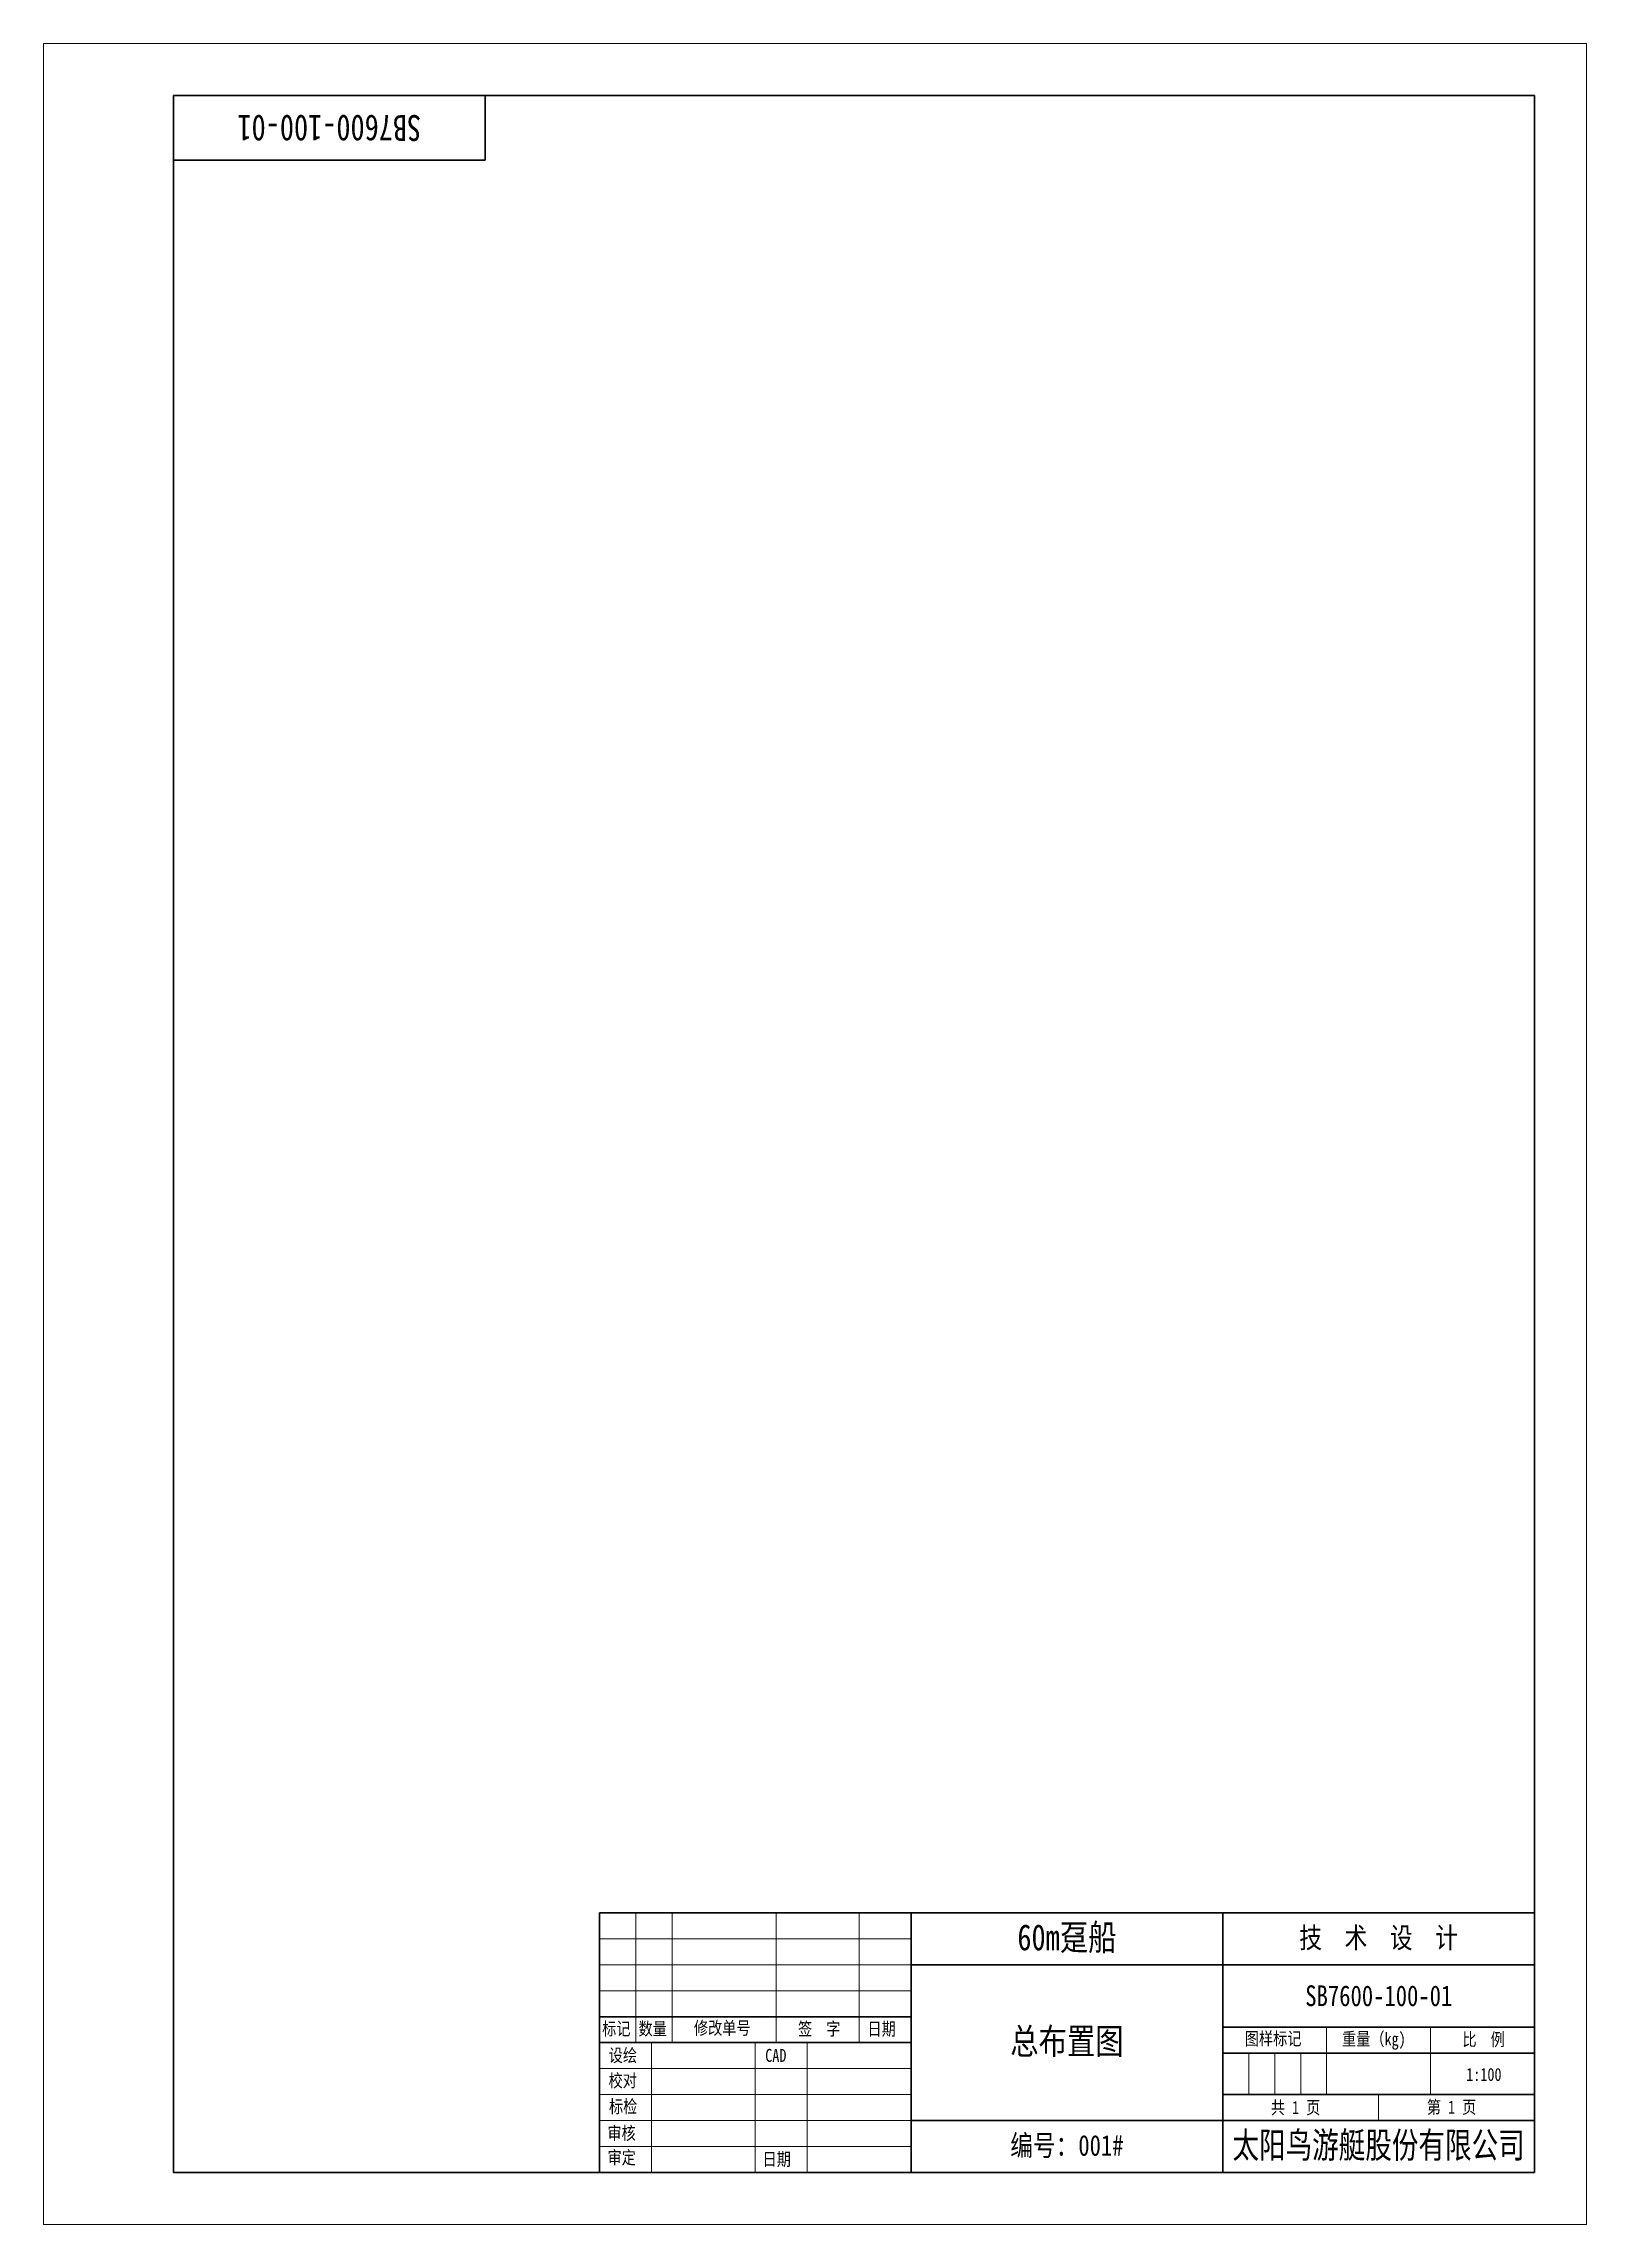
# Model space of a CAD drawing. Header units: millimetres. Extents: x -4702 to 3318, y -104 to 3616.
# Drawn here: x -814.1 to -517.1, y 2003.5 to 2423.5 of the extents above; entities that cross this region are included whole.
import ezdxf
from ezdxf.enums import TextEntityAlignment as Align

# ---------------------------------------------------------------- set-up
doc = ezdxf.new("R2010")
doc.units = ezdxf.units.MM
doc.layers.add('TEXT', color=1, linetype='Continuous', lineweight=9)
doc.layers.add('图框', color=7, linetype='Continuous', lineweight=9)
doc.styles.add('FS', font='SIMFANG.TTF', dxfattribs={"width": 0.8})

msp = doc.modelspace()

# ---------------------------------------------------------------- texts
at = {"layer": 'TEXT', "color": 7, "lineweight": 15, "style": 'FS', "width": 0.8}
for s, p in [('标记', (-706.541, 2039.982)), ('数量', (-699.541, 2039.982)), (' 修改单号', (-690.233, 2040.118)), ('签  字', (-668.84, 2039.941)), ('日期', (-655.463, 2039.941)), ('设绘', (-705.273, 2034.853)), ('CAD', (-675.149, 2034.835)), ('校对', (-705.31, 2029.99)), ('标检', (-705.23, 2025.001)), ('审核', (-705.527, 2019.874)), ('审定', (-705.504, 2015.16)), ('日期', (-675.665, 2014.848))]:
    msp.add_text(s, height=2.5, dxfattribs=at).set_placement(p)
for s, p in [('图样标记', (-577.37, 2038.073)), ('重量（kg)', (-557.972, 2038.002)), ('比  例', (-536.84, 2037.921)), ('1:100', (-536.797, 2031.168)), ('共 1 页', (-573.043, 2024.796)), ('第 1 页', (-543.012, 2024.886))]:
    msp.add_text(s, height=2.5, dxfattribs=at).set_placement(p, align=Align.CENTER)
at = {"layer": 'TEXT', "color": 7, "lineweight": 15, "insert": (-759.066, 2407.319), "char_height": 5, "width": 60, "attachment_point": 5, "rotation": 180, "style": 'FS'}
msp.add_mtext('SB7600-100-01', dxfattribs=at)
at = {"layer": 'TEXT', "color": 7, "lineweight": 15, "insert": (-617.066, 2058.541), "char_height": 5, "width": 60, "attachment_point": 5, "line_spacing_factor": 0.72, "style": 'FS'}
msp.add_mtext('60m趸船', dxfattribs=at)
at = {"layer": 'TEXT', "color": 7, "lineweight": 15, "attachment_point": 5, "style": 'FS'}
for s, insert, char_height, width in [('技  术  设  计', (-557.066, 2058.541), 4, 60), ('SB7600-100-01', (-557.028, 2047.541), 4, 59.92321), ('总布置图', (-617.066, 2038.541), 5, 60), ('编号：001#', (-617.066, 2018.541), 4, 60), ('{\\fSTXinwei|b0|i0|c134|p2;\\W0.75;太阳鸟游艇股份有限公司}', (-557.066, 2018.541), 5, 60)]:
    msp.add_mtext(s, dxfattribs=dict(at, insert=insert, char_height=char_height, width=width))

# ---------------------------------------------------------------- linework, layer by layer
at = {"layer": '图框', "color": 150, "lineweight": 30}
for p, q in [((-729.066, 2401.097), (-729.066, 2413.541)), ((-789.066, 2401.097), (-729.066, 2401.097)), ((-527.066, 2063.541), (-707.066, 2063.541)), ((-707.066, 2063.541), (-707.066, 2013.541)), ((-647.066, 2063.541), (-647.066, 2013.541)), ((-587.066, 2063.541), (-587.066, 2013.541)), ((-527.066, 2053.541), (-647.066, 2053.541)), ((-647.066, 2043.541), (-707.066, 2043.541)), ((-527.066, 2041.541), (-587.066, 2041.541)), ((-647.066, 2038.541), (-707.066, 2038.541)), ((-527.066, 2036.541), (-587.066, 2036.541)), ((-527.066, 2028.541), (-587.066, 2028.541)), ((-527.066, 2023.541), (-647.066, 2023.541))]:
    msp.add_line(p, q, dxfattribs=at)
at = {"layer": '图框', "lineweight": 13}
for p, q in [((-700.066, 2063.541), (-700.066, 2038.541)), ((-693.066, 2063.541), (-693.066, 2038.541)), ((-673.066, 2063.541), (-673.066, 2038.541)), ((-657.066, 2063.541), (-657.066, 2038.541)), ((-647.066, 2058.541), (-707.066, 2058.541)), ((-647.066, 2053.541), (-707.066, 2053.541)), ((-647.066, 2048.541), (-707.066, 2048.541)), ((-567.066, 2028.541), (-567.066, 2041.541)), ((-547.066, 2028.541), (-547.066, 2041.541)), ((-697.066, 2013.541), (-697.066, 2038.541)), ((-677.066, 2013.541), (-677.066, 2038.541)), ((-667.066, 2013.541), (-667.066, 2038.541)), ((-647.066, 2033.541), (-707.066, 2033.541)), ((-582.066, 2028.541), (-582.066, 2036.541)), ((-577.066, 2028.541), (-577.066, 2036.541)), ((-572.066, 2028.541), (-572.066, 2036.541)), ((-647.066, 2028.541), (-707.066, 2028.541)), ((-557.066, 2023.541), (-557.066, 2028.541)), ((-647.066, 2023.541), (-707.066, 2023.541)), ((-647.066, 2018.541), (-707.066, 2018.541))]:
    msp.add_line(p, q, dxfattribs=at)
msp.add_lwpolyline([(-814.066, 2423.541), (-517.066, 2423.541), (-517.066, 2003.541), (-814.066, 2003.541)], close=True, dxfattribs=at)
at = {"layer": '图框', "color": 150, "lineweight": 30}
msp.add_lwpolyline([(-789.066, 2413.541), (-527.066, 2413.541), (-527.066, 2013.541), (-789.066, 2013.541)], close=True, dxfattribs=at)

msp.set_redraw_order([(e.dxf.handle, doc.entitydb.next_handle()) for e in msp.query("TEXT MTEXT ATTDEF DIMENSION ARC_DIMENSION")])  # texts and dimensions are drawn at this point

doc.saveas('drawing.dxf')
